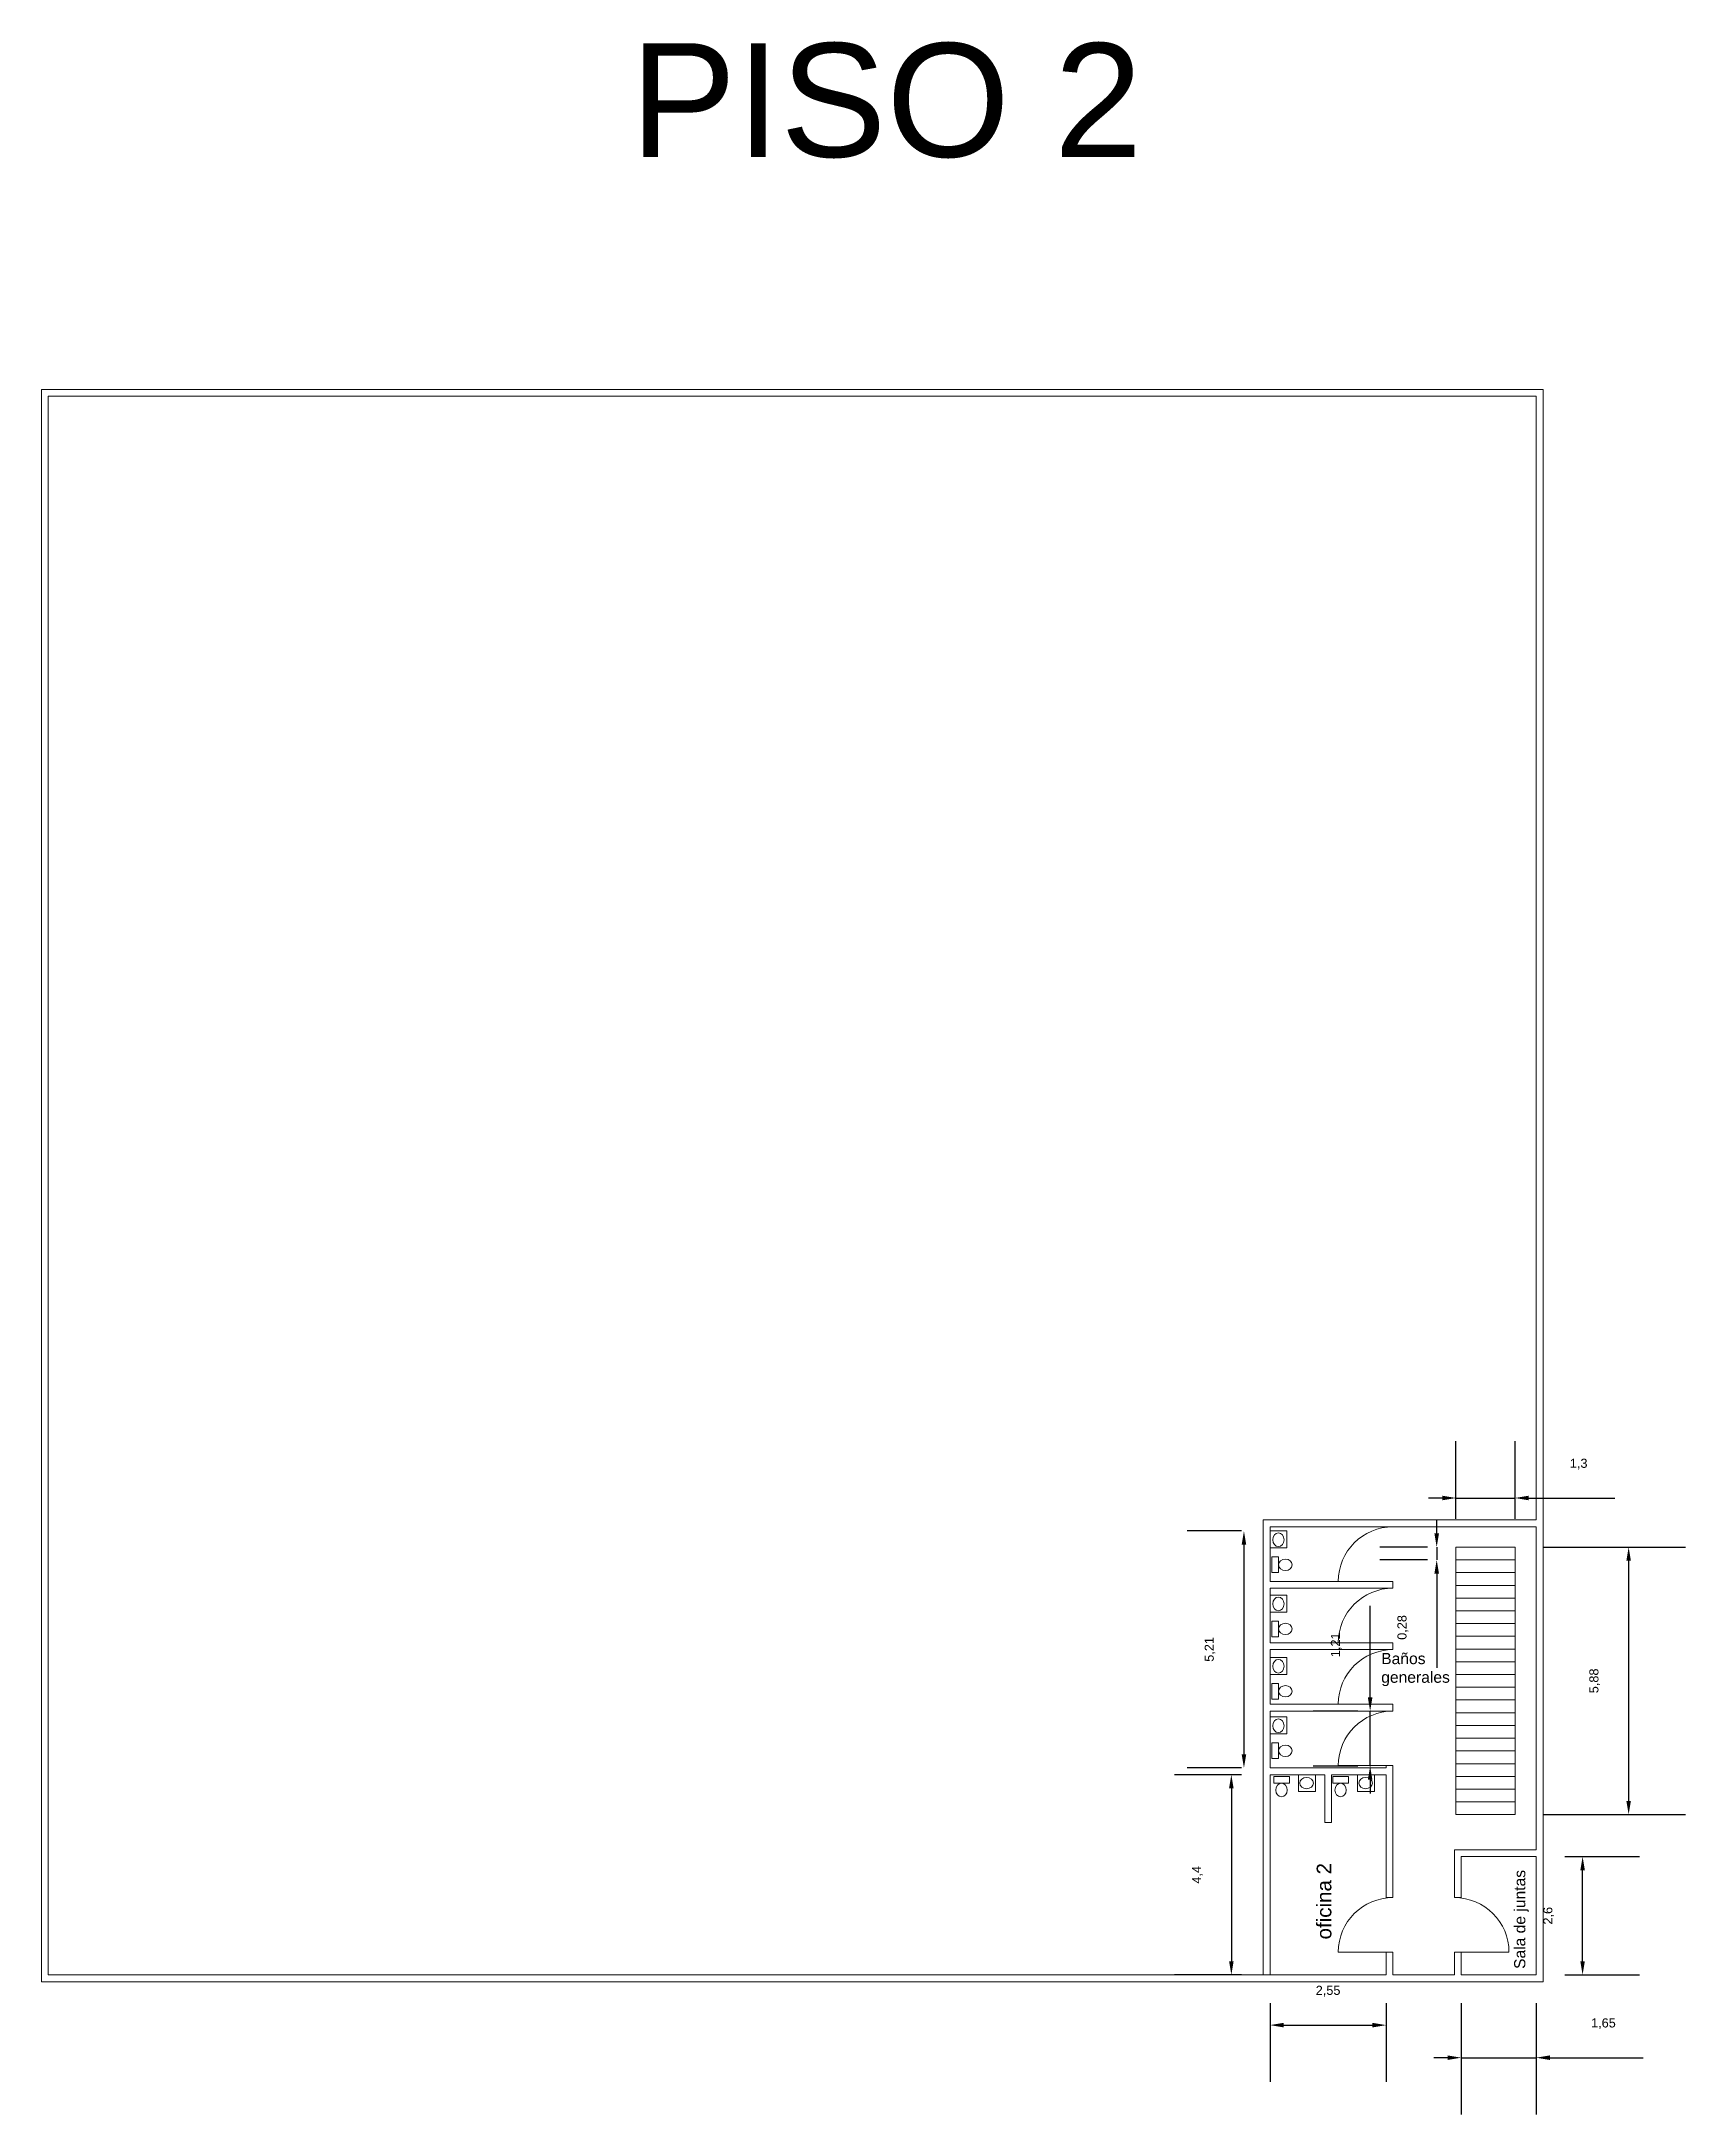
# Model space of a CAD drawing. Header units: millimetres. Extents: x -461 to 1315, y -154 to 152.
# Drawn here: x 215.74 to 251.87, y 22.08 to 67.65 of the extents above; entities that cross this region are included whole.
import ezdxf

# ---------------------------------------------------------------- set-up
doc = ezdxf.new("R2010")
doc.units = ezdxf.units.MM
for name, color, linetype, lineweight in [('A-AREA', 7, 'Continuous', 5), ('A-DOOR', 251, 'Continuous', 13), ('A-FURN', 46, 'Continuous', 13), ('A-WALL', 253, 'Continuous', 15), ('C-SSWR', 3, 'Continuous', 13), ('S-STRS', 4, 'Continuous', 13)]:
    doc.layers.add(name, color=color, linetype=linetype, lineweight=lineweight)
doc.styles.get("Standard").update_dxf_attribs({"font": 'arial.ttf'})
doc.dimstyles.new('Partes pequeñas', dxfattribs={"dimtxt": 0.2, "dimasz": 0.3, "dimexe": 1.25, "dimexo": 0.625, "dimtad": 1, "dimtxsty": 'Standard', "dimcen": 2.5, "dimclrd": 1, "dimadec": 0, "dimazin": 0, "dimtfac": 1, "dimtmove": 0, "dimatfit": 3, "dimfxl": 1, "dimarcsym": 0})

msp = doc.modelspace()

# ---------------------------------------------------------------- texts
at = {"layer": 'A-AREA', "insert": (228.682, 67.613), "char_height": 2.5, "attachment_point": 1}
msp.add_mtext_dynamic_manual_height_columns('\\pxt10;PISO 2', width=43.74055, gutter_width=12.5, heights=[0], dxfattribs=at)
at = {"layer": 'A-WALL', "insert": (245.186, 32.227), "char_height": 0.24578, "attachment_point": 1}
msp.add_mtext_dynamic_manual_height_columns('Baños generales', width=2.32677, gutter_width=1.229, heights=[0], dxfattribs=at)
at = {"layer": 'A-WALL', "attachment_point": 1, "rotation": 90}
for s, width, gutter_width, insert, char_height in [('oficina 2', 1.93173, 1.615, (243.767, 25.929), 0.3231), ('Sala de juntas', 2.32677, 1.229, (248.107, 25.281), 0.24578)]:
    msp.add_mtext_dynamic_manual_height_columns(s, width=width, gutter_width=gutter_width, heights=[0], dxfattribs=dict(at, insert=insert, char_height=char_height))

# ---------------------------------------------------------------- blocks, each defined once
blk = doc.blocks.new('*D41')
at = {"layer": 'A-AREA', "color": 0, "lineweight": -2, "transparency": 16777216}
for p, q in [((242.118, 29.55), (240.642, 29.55)), ((242.118, 25.15), (240.642, 25.15))]:
    blk.add_line(p, q, dxfattribs=at)
at = {"layer": 'A-AREA', "color": 1, "lineweight": -2, "transparency": 16777216}
blk.add_line((241.892, 29.25), (241.892, 25.45), dxfattribs=at)
at = {"layer": 'A-AREA', "color": 1, "transparency": 16777216}
for points in [[(241.842, 29.25), (241.942, 29.25), (241.892, 29.55)], [(241.842, 25.45), (241.942, 25.45), (241.892, 25.15)]]:
    blk.add_solid(points, dxfattribs=at)
at = {"layer": 'Defpoints', "color": 0, "transparency": 16777216}
for p in [(242.743, 29.55), (241.892, 25.15), (242.743, 25.15)]:
    blk.add_point(p, dxfattribs=at)
at = {"layer": 'A-AREA', "color": 0, "transparency": 16777216, "insert": (241.147, 27.35), "char_height": 0.2, "attachment_point": 5, "rotation": 90}
blk.add_mtext('4,4', dxfattribs=at)
blk = doc.blocks.new('*D42')
at = {"layer": 'A-AREA', "color": 0, "lineweight": -2, "transparency": 16777216}
for p, q in [((242.743, 24.525), (242.743, 22.796)), ((245.293, 24.525), (245.293, 22.796))]:
    blk.add_line(p, q, dxfattribs=at)
at = {"layer": 'A-AREA', "color": 1, "lineweight": -2, "transparency": 16777216}
blk.add_line((243.043, 24.046), (244.993, 24.046), dxfattribs=at)
at = {"layer": 'A-AREA', "color": 1, "transparency": 16777216}
for points in [[(243.043, 24.096), (243.043, 23.996), (242.743, 24.046)], [(244.993, 24.096), (244.993, 23.996), (245.293, 24.046)]]:
    blk.add_solid(points, dxfattribs=at)
at = {"layer": 'Defpoints', "color": 0, "transparency": 16777216}
for p in [(242.743, 25.15), (245.293, 25.15), (245.293, 24.046)]:
    blk.add_point(p, dxfattribs=at)
at = {"layer": 'A-AREA', "color": 0, "transparency": 16777216, "insert": (244.018, 24.792), "char_height": 0.2, "attachment_point": 5}
blk.add_mtext('2,55', dxfattribs=at)
blk = doc.blocks.new('*D44')
at = {"layer": 'A-AREA', "color": 0, "lineweight": -2, "transparency": 16777216}
for p, q in [((242.118, 34.91), (240.919, 34.91)), ((242.118, 29.7), (240.919, 29.7))]:
    blk.add_line(p, q, dxfattribs=at)
at = {"layer": 'A-AREA', "color": 1, "lineweight": -2, "transparency": 16777216}
blk.add_line((242.169, 34.61), (242.169, 30), dxfattribs=at)
at = {"layer": 'A-AREA', "color": 1, "transparency": 16777216}
for points in [[(242.119, 34.61), (242.219, 34.61), (242.169, 34.91)], [(242.119, 30), (242.219, 30), (242.169, 29.7)]]:
    blk.add_solid(points, dxfattribs=at)
at = {"layer": 'Defpoints', "color": 0, "transparency": 16777216}
for p in [(242.743, 34.91), (242.169, 29.7), (242.743, 29.7)]:
    blk.add_point(p, dxfattribs=at)
at = {"layer": 'A-AREA', "color": 0, "transparency": 16777216, "insert": (241.424, 32.305), "char_height": 0.2, "attachment_point": 5, "rotation": 90}
blk.add_mtext('5,21', dxfattribs=at)
blk = doc.blocks.new('*D45')
at = {"layer": 'A-AREA', "color": 0, "lineweight": -2, "transparency": 16777216}
for p, q in [((248.752, 34.553), (251.873, 34.553)), ((248.752, 28.673), (251.873, 28.673))]:
    blk.add_line(p, q, dxfattribs=at)
at = {"layer": 'A-AREA', "color": 1, "lineweight": -2, "transparency": 16777216}
blk.add_line((250.623, 34.253), (250.623, 28.973), dxfattribs=at)
at = {"layer": 'A-AREA', "color": 1, "transparency": 16777216}
for points in [[(250.573, 34.253), (250.673, 34.253), (250.623, 34.553)], [(250.573, 28.973), (250.673, 28.973), (250.623, 28.673)]]:
    blk.add_solid(points, dxfattribs=at)
at = {"layer": 'Defpoints', "color": 0, "transparency": 16777216}
for p in [(248.127, 34.553), (248.127, 28.673), (250.623, 28.673)]:
    blk.add_point(p, dxfattribs=at)
at = {"layer": 'A-AREA', "color": 0, "transparency": 16777216, "insert": (249.878, 31.613), "char_height": 0.2, "attachment_point": 5, "rotation": 90}
blk.add_mtext('5,88', dxfattribs=at)
blk = doc.blocks.new('*D46')
at = {"layer": 'A-AREA', "color": 0, "lineweight": -2, "transparency": 16777216}
for p, q in [((246.827, 35.178), (246.827, 36.883)), ((248.127, 35.178), (248.127, 36.883))]:
    blk.add_line(p, q, dxfattribs=at)
at = {"layer": 'A-AREA', "color": 1, "lineweight": -2, "transparency": 16777216}
for p, q in [((246.527, 35.633), (246.227, 35.633)), ((246.827, 35.633), (248.127, 35.633)), ((248.427, 35.633), (250.323, 35.633))]:
    blk.add_line(p, q, dxfattribs=at)
at = {"layer": 'A-AREA', "color": 1, "transparency": 16777216}
for points in [[(246.527, 35.683), (246.527, 35.583), (246.827, 35.633)], [(248.427, 35.683), (248.427, 35.583), (248.127, 35.633)]]:
    blk.add_solid(points, dxfattribs=at)
at = {"layer": 'Defpoints', "color": 0, "transparency": 16777216}
for p in [(248.127, 35.633), (246.827, 34.553), (248.127, 34.553)]:
    blk.add_point(p, dxfattribs=at)
at = {"layer": 'A-AREA', "color": 0, "transparency": 16777216, "insert": (249.525, 36.378), "char_height": 0.2, "attachment_point": 5}
blk.add_mtext('1,3', dxfattribs=at)
blk = doc.blocks.new('*D47')
at = {"layer": 'A-AREA', "color": 1, "lineweight": -2, "transparency": 16777216}
for p, q in [((246.405, 34.853), (246.405, 35.153)), ((246.405, 34.553), (246.405, 34.273)), ((246.405, 33.973), (246.405, 31.903))]:
    blk.add_line(p, q, dxfattribs=at)
at = {"layer": 'A-AREA', "color": 0, "lineweight": -2, "transparency": 16777216}
for p, q in [((246.202, 34.553), (245.155, 34.553)), ((246.202, 34.273), (245.155, 34.273))]:
    blk.add_line(p, q, dxfattribs=at)
at = {"layer": 'A-AREA', "color": 1, "transparency": 16777216}
for points in [[(246.355, 34.853), (246.455, 34.853), (246.405, 34.553)], [(246.355, 33.973), (246.455, 33.973), (246.405, 34.273)]]:
    blk.add_solid(points, dxfattribs=at)
at = {"layer": 'Defpoints', "color": 0, "transparency": 16777216}
for p in [(246.405, 34.273), (246.827, 34.553), (246.827, 34.273)]:
    blk.add_point(p, dxfattribs=at)
at = {"layer": 'A-AREA', "color": 0, "transparency": 16777216, "insert": (245.66, 32.788), "char_height": 0.2, "attachment_point": 5, "rotation": 90}
blk.add_mtext('0,28', dxfattribs=at)
blk = doc.blocks.new('*D48')
at = {"layer": 'A-AREA', "color": 1, "lineweight": -2, "transparency": 16777216}
for p, q in [((244.942, 31.25), (244.942, 33.262)), ((244.942, 29.738), (244.942, 30.95)), ((244.942, 29.438), (244.942, 29.138))]:
    blk.add_line(p, q, dxfattribs=at)
at = {"layer": 'A-AREA', "color": 0, "lineweight": -2, "transparency": 16777216}
for p, q in [((244.668, 30.95), (243.692, 30.95)), ((244.668, 29.738), (243.692, 29.738))]:
    blk.add_line(p, q, dxfattribs=at)
at = {"layer": 'A-AREA', "color": 1, "transparency": 16777216}
for points in [[(244.892, 31.25), (244.992, 31.25), (244.942, 30.95)], [(244.892, 29.438), (244.992, 29.438), (244.942, 29.738)]]:
    blk.add_solid(points, dxfattribs=at)
at = {"layer": 'Defpoints', "color": 0, "transparency": 16777216}
for p in [(244.942, 30.95), (245.293, 30.95), (245.293, 29.738)]:
    blk.add_point(p, dxfattribs=at)
at = {"layer": 'A-AREA', "color": 0, "transparency": 16777216, "insert": (244.197, 32.406), "char_height": 0.2, "attachment_point": 5, "rotation": 90}
blk.add_mtext('1,21', dxfattribs=at)
blk = doc.blocks.new('*D49')
at = {"layer": 'A-AREA', "color": 0, "lineweight": -2, "transparency": 16777216}
for p, q in [((246.943, 24.525), (246.943, 22.08)), ((248.593, 24.525), (248.593, 22.08))]:
    blk.add_line(p, q, dxfattribs=at)
at = {"layer": 'A-AREA', "color": 1, "lineweight": -2, "transparency": 16777216}
for p, q in [((246.643, 23.33), (246.343, 23.33)), ((246.943, 23.33), (248.593, 23.33)), ((248.893, 23.33), (250.945, 23.33))]:
    blk.add_line(p, q, dxfattribs=at)
at = {"layer": 'A-AREA', "color": 1, "transparency": 16777216}
for points in [[(246.643, 23.38), (246.643, 23.28), (246.943, 23.33)], [(248.893, 23.38), (248.893, 23.28), (248.593, 23.33)]]:
    blk.add_solid(points, dxfattribs=at)
at = {"layer": 'Defpoints', "color": 0, "transparency": 16777216}
for p in [(246.943, 25.15), (248.593, 25.15), (248.593, 23.33)]:
    blk.add_point(p, dxfattribs=at)
at = {"layer": 'A-AREA', "color": 0, "transparency": 16777216, "insert": (250.069, 24.076), "char_height": 0.2, "attachment_point": 5}
blk.add_mtext('1,65', dxfattribs=at)
blk = doc.blocks.new('*D50')
at = {"layer": 'A-AREA', "color": 0, "lineweight": -2, "transparency": 16777216}
for p, q in [((249.218, 27.75), (250.861, 27.75)), ((249.218, 25.15), (250.861, 25.15))]:
    blk.add_line(p, q, dxfattribs=at)
at = {"layer": 'A-AREA', "color": 1, "lineweight": -2, "transparency": 16777216}
blk.add_line((249.611, 25.45), (249.611, 27.45), dxfattribs=at)
at = {"layer": 'A-AREA', "color": 1, "transparency": 16777216}
for points in [[(249.561, 27.45), (249.661, 27.45), (249.611, 27.75)], [(249.561, 25.45), (249.661, 25.45), (249.611, 25.15)]]:
    blk.add_solid(points, dxfattribs=at)
at = {"layer": 'Defpoints', "color": 0, "transparency": 16777216}
for p in [(248.593, 27.75), (249.611, 27.75), (248.593, 25.15)]:
    blk.add_point(p, dxfattribs=at)
at = {"layer": 'A-AREA', "color": 0, "transparency": 16777216, "insert": (248.866, 26.45), "char_height": 0.2, "attachment_point": 5, "rotation": 90}
blk.add_mtext('2,6', dxfattribs=at)

# ---------------------------------------------------------------- dimensions: what is measured, and where the dimension line sits
at = {"layer": 'A-AREA'}
for base, p1, p2, picture, middle in [((248.127, 35.633), (246.827, 34.553), (248.127, 34.553), '*D46', (249.525, 36.378)), ((245.293, 24.046), (242.743, 25.15), (245.293, 25.15), '*D42', (244.018, 24.792))]:
    dim = msp.add_linear_dim(base=base, p1=p1, p2=p2, dimstyle='Partes pequeñas', dxfattribs=at)
    dim.commit()
    dim.dimension.update_dxf_attribs({"geometry": picture, "text_midpoint": middle})
for base, p1, p2, picture, middle in [((246.405, 34.273), (246.827, 34.553), (246.827, 34.273), '*D47', (245.66, 32.788)), ((242.169, 29.7), (242.743, 34.91), (242.743, 29.7), '*D44', (241.424, 32.305)), ((250.623, 28.673), (248.127, 34.553), (248.127, 28.673), '*D45', (249.878, 31.613)), ((244.942, 30.95), (245.293, 29.738), (245.293, 30.95), '*D48', (244.197, 32.406)), ((241.892, 25.15), (242.743, 29.55), (242.743, 25.15), '*D41', (241.147, 27.35))]:
    dim = msp.add_linear_dim(base=base, p1=p1, p2=p2, angle=90, dimstyle='Partes pequeñas', dxfattribs=at)
    dim.commit()
    dim.dimension.update_dxf_attribs({"geometry": picture, "text_midpoint": middle})
dim = msp.add_linear_dim(base=(249.611, 27.75), p1=(248.593, 25.15), p2=(248.593, 27.75), angle=90, dimstyle='Partes pequeñas', dxfattribs=at)
dim.commit()
dim.dimension.update_dxf_attribs({"geometry": '*D50', "text_midpoint": (249.611, 26.45), "dimtype": 160})
dim = msp.add_linear_dim(base=(248.593, 23.33), p1=(246.943, 25.15), p2=(248.593, 25.15), dimstyle='Partes pequeñas', dxfattribs=at)
dim.commit()
dim.dimension.update_dxf_attribs({"geometry": '*D49', "text_midpoint": (250.069, 23.33), "dimtype": 160})

# ---------------------------------------------------------------- linework, layer by layer
at = {"layer": 'A-DOOR'}
for p, q in [((245.443, 33.8), (244.243, 33.8)), ((245.443, 32.45), (244.243, 32.45)), ((245.443, 31.1), (244.243, 31.1)), ((245.443, 29.75), (244.243, 29.75)), ((245.443, 25.65), (244.243, 25.65)), ((246.793, 25.65), (247.993, 25.65))]:
    msp.add_line(p, q, dxfattribs=at)
for centre, start, end in [((245.443, 33.8), 90, 180), ((245.443, 32.45), 90, 180), ((245.443, 31.1), 90, 180), ((245.443, 29.75), 90, 180), ((245.443, 25.65), 90, 180), ((246.793, 25.65), 0, 90)]:
    msp.add_arc(centre, 1.2, start, end, dxfattribs=at)
at = {"layer": 'A-FURN'}
for p, q in [((243.109, 34.91), (242.743, 34.91)), ((243.109, 34.538), (243.109, 34.91)), ((242.743, 34.538), (243.109, 34.538)), ((243.109, 33.5), (242.743, 33.5)), ((243.109, 33.127), (243.109, 33.5)), ((242.743, 33.127), (243.109, 33.127)), ((243.109, 32.129), (242.743, 32.129)), ((243.109, 31.757), (243.109, 32.129)), ((242.743, 31.757), (243.109, 31.757)), ((243.109, 30.822), (242.743, 30.822)), ((243.109, 30.449), (243.109, 30.822)), ((242.743, 30.449), (243.109, 30.449)), ((243.367, 29.55), (243.367, 29.185)), ((243.367, 29.185), (243.74, 29.185)), ((243.74, 29.185), (243.74, 29.55)), ((244.665, 29.55), (244.665, 29.185)), ((244.665, 29.185), (245.038, 29.185)), ((245.038, 29.185), (245.038, 29.55))]:
    msp.add_line(p, q, dxfattribs=at)
at = {"layer": 'A-WALL'}
for p, q in [((248.743, 60), (215.743, 60)), ((215.743, 60), (215.743, 25)), ((215.743, 60), (215.893, 60)), ((248.593, 59.85), (215.893, 59.85)), ((215.893, 59.85), (215.893, 25.15)), ((248.593, 35.15), (248.593, 59.85)), ((248.743, 25), (248.743, 60)), ((242.593, 25.15), (242.593, 35.15)), ((242.593, 35.15), (248.593, 35.15)), ((242.593, 35.15), (242.593, 35)), ((242.593, 35.15), (242.743, 35.15)), ((242.743, 35), (248.593, 35)), ((242.743, 35), (242.743, 33.8)), ((248.593, 27.9), (248.593, 35)), ((245.443, 33.8), (242.743, 33.8)), ((245.443, 33.65), (245.443, 33.8)), ((242.743, 33.65), (242.743, 32.45)), ((245.443, 33.65), (242.743, 33.65)), ((245.443, 32.45), (242.743, 32.45)), ((245.443, 32.3), (245.443, 32.45)), ((242.743, 32.3), (242.743, 31.1)), ((245.443, 32.3), (242.743, 32.3)), ((245.443, 31.1), (242.743, 31.1)), ((245.443, 30.95), (245.443, 31.1)), ((242.743, 30.95), (242.743, 30.15)), ((245.443, 30.95), (242.743, 30.95)), ((242.743, 30.875), (242.743, 30.85)), ((242.743, 30), (242.743, 30.15)), ((242.743, 30), (242.743, 29.7)), ((242.743, 29.7), (242.743, 30)), ((242.743, 30), (242.743, 29.7)), ((242.743, 29.7), (245.268, 29.7)), ((245.268, 29.7), (245.293, 29.7)), ((245.293, 29.7), (245.293, 29.75)), ((245.293, 29.75), (245.443, 29.75)), ((245.293, 29.725), (245.293, 29.75)), ((245.443, 28.65), (245.443, 29.75)), ((242.743, 29.55), (242.743, 27.3)), ((243.943, 29.55), (242.743, 29.55)), ((242.743, 25.15), (242.743, 29.55)), ((242.743, 29.55), (242.743, 28.65)), ((243.943, 28.8), (243.943, 29.55)), ((245.293, 29.55), (244.093, 29.55)), ((244.093, 28.8), (244.093, 29.55)), ((245.293, 29.55), (245.293, 28.65)), ((243.943, 28.8), (243.943, 28.65)), ((244.093, 28.8), (244.093, 28.65)), ((243.943, 28.65), (243.943, 28.5)), ((243.943, 28.5), (244.093, 28.5)), ((244.093, 28.65), (244.093, 28.5)), ((245.293, 28.65), (245.293, 26.85)), ((245.293, 26.85), (245.293, 28.65)), ((245.443, 28.65), (245.443, 26.85)), ((246.793, 27.75), (246.793, 27.9)), ((246.793, 27.9), (248.593, 27.9)), ((246.793, 27.9), (246.943, 27.9)), ((246.793, 27.45), (246.793, 27.75)), ((246.793, 27.45), (246.793, 26.85)), ((246.943, 27.75), (248.593, 27.75)), ((246.943, 27.15), (246.943, 27.75)), ((248.593, 25.15), (248.593, 27.75)), ((242.743, 27.15), (242.743, 25.15)), ((246.943, 27.15), (246.943, 26.85)), ((245.443, 26.85), (245.293, 26.85)), ((246.793, 26.85), (246.943, 26.85)), ((245.293, 25.15), (245.293, 25.65)), ((245.443, 25.65), (245.293, 25.65)), ((245.293, 25.65), (245.293, 25.15)), ((245.443, 25.65), (245.443, 25.15)), ((246.793, 25.15), (246.793, 25.65)), ((246.793, 25.65), (246.943, 25.65)), ((246.943, 25.65), (246.943, 25.15)), ((224.106, 25.15), (215.893, 25.15)), ((224.106, 25.15), (245.293, 25.15)), ((242.743, 25.15), (245.293, 25.15)), ((245.443, 25.15), (245.493, 25.15)), ((245.493, 25.15), (246.693, 25.15)), ((246.693, 25.15), (246.793, 25.15)), ((246.943, 25.15), (248.593, 25.15)), ((215.743, 25), (245.493, 25)), ((215.743, 25), (245.493, 25)), ((245.493, 25), (246.693, 25)), ((246.693, 25), (248.743, 25)), ((246.693, 25), (248.743, 25)), ((248.743, 25), (248.593, 25))]:
    msp.add_line(p, q, dxfattribs=at)
at = {"layer": 'C-SSWR'}
for points in [[(242.779, 33.994), (242.929, 33.994), (242.929, 34.337), (242.779, 34.337)], [(242.779, 32.584), (242.929, 32.584), (242.929, 32.927), (242.779, 32.927)], [(242.779, 31.213), (242.929, 31.213), (242.929, 31.556), (242.779, 31.556)], [(242.779, 29.906), (242.929, 29.906), (242.929, 30.249), (242.779, 30.249)], [(242.824, 29.514), (242.824, 29.364), (243.167, 29.364), (243.167, 29.514)], [(244.122, 29.514), (244.122, 29.364), (244.465, 29.364), (244.465, 29.514)]]:
    msp.add_lwpolyline(points, close=True, dxfattribs=at)
for centre, major_axis in [((242.926, 34.715), (0, 0.15)), ((243.079, 34.165), (-0.15, 0)), ((242.926, 33.305), (0, 0.15)), ((243.079, 32.755), (-0.15, 0)), ((242.926, 31.934), (0, 0.15)), ((243.079, 31.384), (-0.15, 0)), ((242.926, 30.627), (0, 0.15)), ((243.079, 30.077), (-0.15, 0)), ((242.995, 29.214), (0, 0.15)), ((243.545, 29.367), (0.15, 0)), ((244.293, 29.214), (0, 0.15)), ((244.843, 29.367), (0.15, 0))]:
    msp.add_ellipse(centre, major_axis=major_axis, ratio=0.833333, dxfattribs=at)
at = {"layer": 'S-STRS'}
for p, q in [((248.127, 34.553), (246.827, 34.553)), ((246.827, 34.553), (246.827, 28.673)), ((246.827, 34.273), (248.127, 34.273)), ((248.127, 28.673), (248.127, 34.553)), ((248.127, 33.993), (246.827, 33.993)), ((246.827, 33.713), (248.127, 33.713)), ((248.127, 33.433), (246.827, 33.433)), ((248.127, 33.713), (248.127, 33.433)), ((246.827, 33.153), (248.127, 33.153)), ((248.127, 32.873), (246.827, 32.873)), ((246.827, 32.593), (248.127, 32.593)), ((248.127, 32.313), (246.827, 32.313)), ((246.827, 32.033), (248.127, 32.033)), ((248.127, 31.753), (246.827, 31.753)), ((246.827, 31.473), (248.127, 31.473)), ((248.127, 31.193), (246.827, 31.193)), ((246.827, 30.913), (248.127, 30.913)), ((248.127, 30.633), (246.827, 30.633)), ((246.827, 30.353), (248.127, 30.353)), ((248.127, 30.073), (246.827, 30.073)), ((246.827, 29.793), (248.127, 29.793)), ((248.127, 29.513), (246.827, 29.513)), ((246.827, 29.233), (248.127, 29.233)), ((248.127, 28.953), (246.827, 28.953)), ((246.827, 28.673), (248.127, 28.673))]:
    msp.add_line(p, q, dxfattribs=at)

msp.set_redraw_order([(e.dxf.handle, doc.entitydb.next_handle()) for e in msp.query("TEXT MTEXT ATTDEF DIMENSION ARC_DIMENSION")])  # texts and dimensions are drawn at this point

doc.saveas('drawing.dxf')
